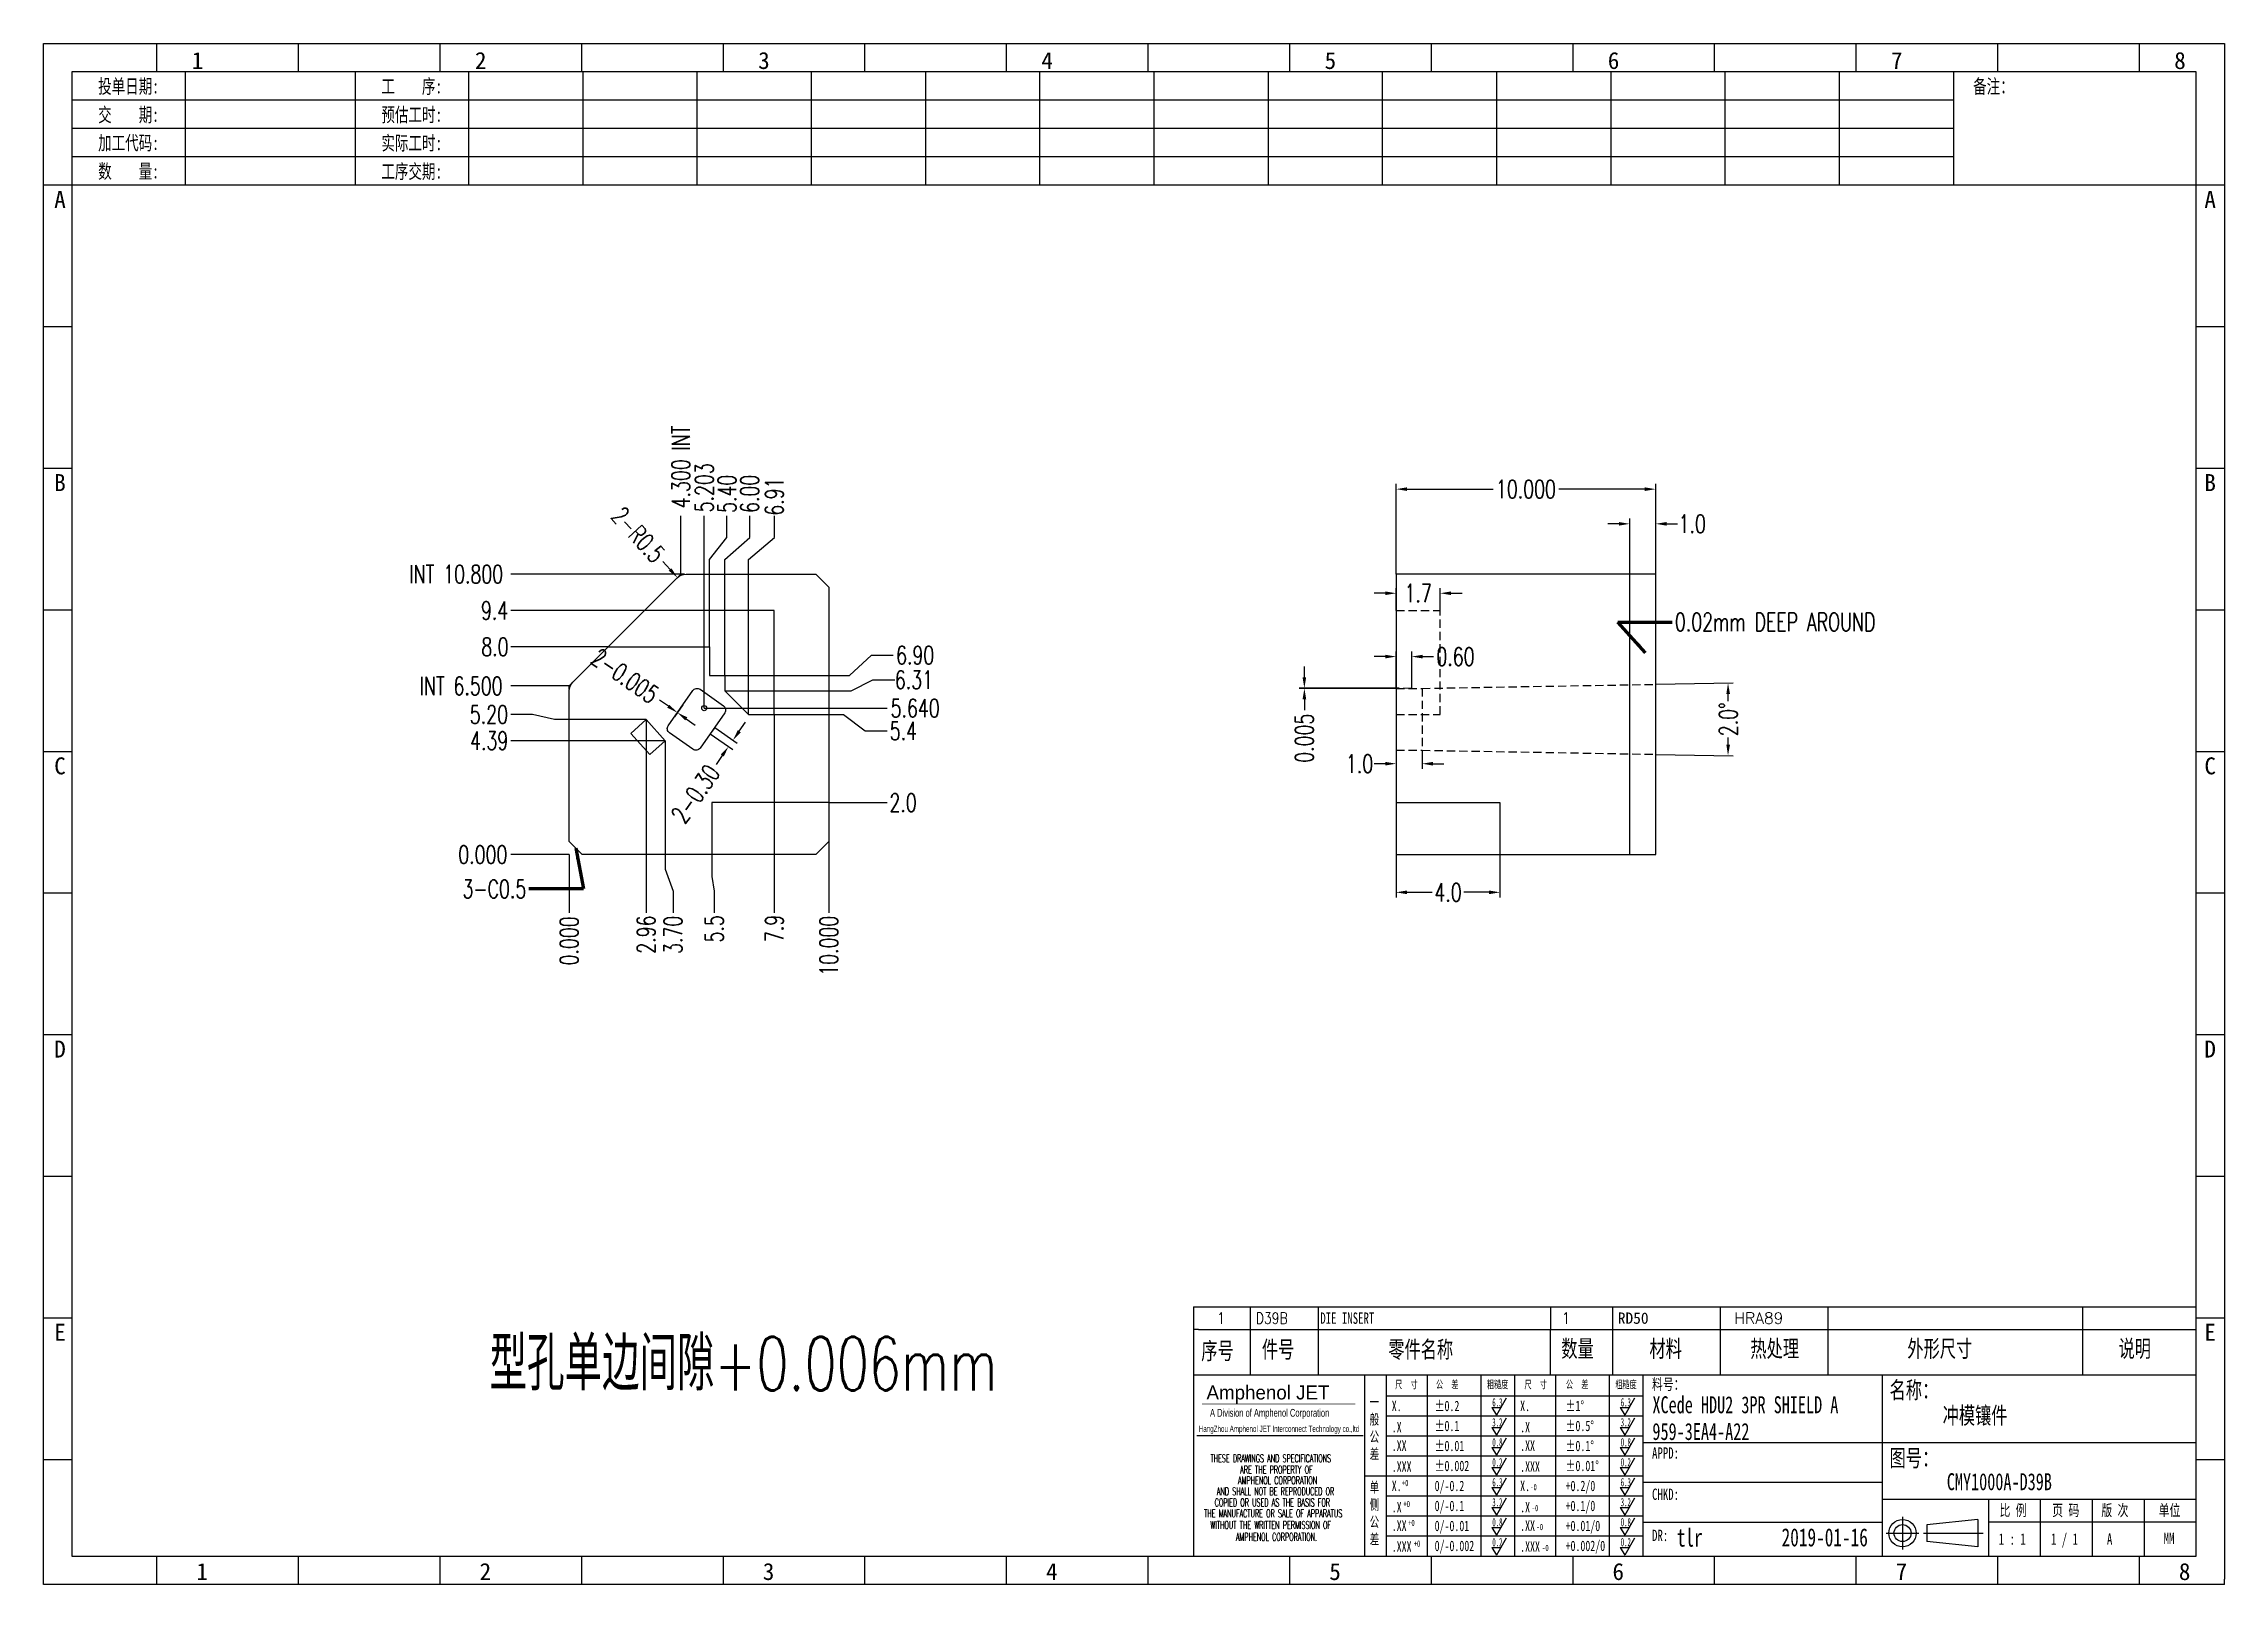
# Model space of a CAD drawing. Header units: millimetres. Extents: x -2852 to 5627, y -2271 to 1849.
# Drawn here: x -153.8 to -69.8, y -304.9 to -245.6 of the extents above; entities that cross this region are included whole.
import ezdxf
from ezdxf.enums import TextEntityAlignment as Align

# ---------------------------------------------------------------- set-up
doc = ezdxf.new("R2010")
doc.units = ezdxf.units.MM
doc.header["$PDSIZE"] = 3
doc.linetypes.add('DASHED2', pattern=[9.525, 6.35, -3.175])
for name, color, linetype in [('1', 7, 'Continuous'), ('11', 4, 'DASHED2'), ('41', 1, 'Continuous'), ('PUNCH', 1, 'Continuous')]:
    doc.layers.add(name, color=color, linetype=linetype)
doc.styles.add('CH', font='仿宋_GB2312_0.ttf')
doc.styles.add('jet01', font='simplex.shx', dxfattribs={"width": 0.7, "bigfont": 'hztxt.shx'})
doc.styles.add('jet02', font='simplex.shx', dxfattribs={"width": 0.7})
doc.styles.add('SIMPLEX', font='SIMPLEX')
doc.styles.get("Standard").update_dxf_attribs({"font": '仿宋_GB2312_0.ttf', "width": 0.7})
doc.styles.add('TEXTSTYLE_1', font='TRIUMB.TTF')
doc.styles.add('TEXTSTYLE_2', font='TRIUM.TTF')
doc.styles.add('tk', font='', dxfattribs={"width": 0.7})
doc.styles.add('tk 2', font='仿宋_GB2312_0.ttf', dxfattribs={"width": 0.65})
doc.styles.add('tk 4', font='simplex.shx', dxfattribs={"width": 0.65, "bigfont": 'bigfont.shx'})
doc.styles.get('tk').set_extended_font_data('NSimSun')
doc.dimstyles.new('jet02', dxfattribs={"dimtxt": 3.5, "dimasz": 2.1, "dimexe": 1, "dimexo": 0, "dimgap": 0.5, "dimtad": 0, "dimtoh": 1, "dimdec": 3, "dimzin": 9, "dimdsep": 46, "dimtxsty": 'jet02', "dimcen": 0, "dimclrt": 256, "dimazin": 2, "dimtfac": 1, "dimtdec": 3, "dimtofl": 0, "dimtmove": 0, "dimatfit": 1, "dimfxl": 0, "dimarcsym": 0})

msp = doc.modelspace()

# ---------------------------------------------------------------- texts
at = {"layer": '1', "ltscale": 0.05, "style": 'jet01', "width": 0.7}
msp.add_text('型孔单边间隙+0.006mm', height=2.064003, dxfattribs=at).set_placement((-136.5788, -297.4792))
at = {"layer": '41', "ltscale": 0.05, "char_height": 0.7, "style": 'jet02'}
for s, insert, attachment_point in [('0.02mm DEEP AROUND', (-90.9175, -267.8811), 4), ('3-C0.5', (-135.1618, -278.1631), 6)]:
    msp.add_mtext(s, dxfattribs=dict(at, insert=insert, attachment_point=attachment_point))

# ---------------------------------------------------------------- blocks, each defined once
blk = doc.blocks.new('A3-N')
at = {"layer": '1', "color": 1}
for p, q in [((0, 0), (0, 296.73)), ((0, 296.73), (420, 296.73)), ((21.82, 291.27), (21.82, 296.73)), ((49.09, 291.27), (49.09, 296.73)), ((76.36, 291.27), (76.36, 296.73)), ((103.64, 291.27), (103.64, 296.73)), ((103.64, 291.27), (103.64, 296.73)), ((103.64, 291.27), (103.64, 296.73)), ((130.91, 291.27), (130.91, 296.73)), ((158.18, 291.27), (158.18, 296.73)), ((185.45, 291.27), (185.45, 296.73)), ((212.73, 291.27), (212.73, 296.73)), ((240, 291.27), (240, 296.73)), ((267.27, 291.27), (267.27, 296.73)), ((294.55, 291.27), (294.55, 296.73)), ((321.82, 291.27), (321.82, 296.73)), ((349.09, 291.27), (349.09, 296.73)), ((376.36, 291.27), (376.36, 296.73)), ((403.64, 291.27), (403.64, 296.73)), ((420, 296.73), (420, 1)), ((5.45, 269.45), (0, 269.45)), ((420, 269.45), (414.55, 269.45)), ((5.45, 242.18), (0, 242.18)), ((420, 242.18), (414.55, 242.18)), ((5.45, 214.91), (0, 214.91)), ((420, 214.91), (414.55, 214.91)), ((5.45, 187.64), (0, 187.64)), ((420, 187.64), (414.55, 187.64)), ((5.45, 160.36), (0, 160.36)), ((420, 160.36), (414.55, 160.36)), ((5.45, 133.09), (0, 133.09)), ((420, 133.09), (414.55, 133.09)), ((5.45, 105.82), (0, 105.82)), ((420, 105.82), (414.55, 105.82)), ((5.45, 78.55), (0, 78.55)), ((420, 78.55), (414.55, 78.55)), ((5.45, 51.27), (0, 51.27)), ((420, 51.27), (414.55, 51.27)), ((222.45, 49.09), (221.45, 49.09)), ((221.45, 49.09), (221.45, 40.36)), ((222.45, 49.09), (414.55, 49.09)), ((232.36, 49.09), (232.36, 40.36)), ((245.45, 49.09), (245.45, 40.36)), ((290.18, 49.09), (290.18, 40.36)), ((302.18, 49.09), (302.18, 40.36)), ((322.91, 49.09), (322.91, 40.36)), ((343.64, 49.09), (343.64, 40.36)), ((392.73, 40.36), (392.73, 49.09)), ((258.55, 40.36), (258.55, 5.44)), ((266.45, 40.36), (266.45, 5.44)), ((276.78, 40.36), (276.78, 5.45)), ((291.18, 40.36), (291.18, 5.45)), ((301.51, 40.37), (301.51, 5.46)), ((308.01, 40.36), (308.01, 5.45)), ((354.09, 40.36), (354.09, 5.45)), ((308.01, 32.39), (258.55, 32.39)), ((308.01, 28.54), (258.55, 28.54)), ((414.55, 27.27), (308.01, 27.27)), ((5.45, 24), (0, 24)), ((308.01, 24.69), (258.55, 24.69)), ((420, 24), (414.55, 24)), ((308.01, 16.99), (258.55, 16.99)), ((354.09, 19.63), (308.01, 19.63)), ((308.01, 13.14), (258.55, 13.14)), ((414.55, 16.36), (354.09, 16.36)), ((374.55, 16.36), (374.55, 5.45)), ((384.55, 16.36), (384.55, 5.45)), ((394.55, 16.36), (394.55, 5.45)), ((404.55, 16.36), (404.55, 5.45)), ((308.01, 9.29), (258.55, 9.29)), ((308.01, 11.99), (354.09, 11.99)), ((372.51, 12.49), (362.69, 11.5)), ((362.69, 11.5), (362.69, 8.23)), ((372.51, 12.49), (372.51, 7.25)), ((414.55, 12), (374.55, 12)), ((21.82, 0), (21.82, 5.45)), ((49.09, 0), (49.09, 5.45)), ((76.36, 0), (76.36, 5.45)), ((103.64, 0), (103.64, 5.45)), ((130.91, 0), (130.91, 5.45)), ((158.18, 0), (158.18, 5.45)), ((185.45, 0), (185.45, 5.45)), ((212.73, 0), (212.73, 5.45)), ((240, 0), (240, 5.45)), ((267.27, 0), (267.27, 5.45)), ((294.55, 0), (294.55, 5.45)), ((321.82, 0), (321.82, 5.45)), ((349.09, 0), (349.09, 5.45)), ((372.51, 7.25), (362.69, 8.23)), ((376.36, 0), (376.36, 5.45)), ((403.64, 0), (403.64, 5.45)), ((1, 0), (0, 0)), ((420, 0), (1, 0)), ((420, 0), (420, 1))]:
    blk.add_line(p, q, dxfattribs=at)
at = {"layer": '1'}
for p, q in [((414.55, 278.18), (414.55, 284.73)), ((221.45, 40.36), (221.45, 5.45)), ((221.45, 40.36), (414.55, 40.36)), ((221.45, 40.36), (414.55, 40.36)), ((254.41, 40.36), (254.41, 5.45)), ((283.28, 40.36), (283.28, 5.45)), ((308.01, 36.24), (258.55, 36.24)), ((222.08, 28.67), (254.12, 28.67)), ((308.01, 20.84), (254.41, 20.84))]:
    blk.add_line(p, q, dxfattribs=at)
at = {"layer": '1', "color": 1, "ltscale": 0.05}
for p, q in [((278.93, 34.04), (279.79, 32.56)), ((278.93, 34.04), (280.65, 34.04)), ((281.68, 35.84), (279.79, 32.56)), ((303.66, 34.05), (304.52, 32.56)), ((303.66, 34.05), (305.38, 34.05)), ((306.41, 35.84), (304.52, 32.56)), ((278.93, 30.19), (279.79, 28.71)), ((278.93, 30.19), (280.65, 30.19)), ((281.68, 31.99), (279.79, 28.71)), ((303.66, 30.2), (305.38, 30.2)), ((303.66, 30.2), (304.52, 28.71)), ((306.41, 31.99), (304.52, 28.71)), ((278.93, 26.34), (279.79, 24.86)), ((278.93, 26.34), (280.65, 26.34)), ((281.68, 28.14), (279.79, 24.86)), ((303.66, 26.35), (304.52, 24.86)), ((303.66, 26.35), (305.38, 26.35)), ((306.41, 28.14), (304.52, 24.86)), ((278.93, 22.49), (280.65, 22.49)), ((278.93, 22.49), (279.79, 21.01)), ((281.68, 24.29), (279.79, 21.01)), ((303.66, 22.5), (305.38, 22.5)), ((303.66, 22.5), (304.52, 21.01)), ((306.41, 24.29), (304.52, 21.01)), ((278.93, 18.66), (279.79, 17.17)), ((278.93, 18.66), (280.65, 18.66)), ((281.68, 20.45), (279.79, 17.17)), ((303.66, 18.66), (304.52, 17.18)), ((303.66, 18.66), (305.38, 18.66)), ((306.41, 20.46), (304.52, 17.18)), ((278.93, 14.81), (280.65, 14.81)), ((278.93, 14.81), (279.79, 13.32)), ((281.68, 16.6), (279.79, 13.32)), ((281.68, 12.75), (279.79, 9.47)), ((303.66, 14.81), (305.38, 14.81)), ((303.66, 14.81), (304.52, 13.33)), ((306.41, 16.61), (304.52, 13.33)), ((306.41, 12.76), (304.52, 9.48)), ((278.93, 10.96), (279.79, 9.47)), ((278.93, 10.96), (280.65, 10.96)), ((281.68, 8.9), (279.79, 5.62)), ((303.66, 10.96), (304.52, 9.48)), ((303.66, 10.96), (305.38, 10.96)), ((306.41, 8.91), (304.52, 5.63)), ((278.93, 7.11), (279.79, 5.62)), ((278.93, 7.11), (280.65, 7.11)), ((303.66, 7.11), (305.38, 7.11)), ((303.66, 7.11), (304.52, 5.63))]:
    blk.add_line(p, q, dxfattribs=at)
at = {"layer": '1', "color": 1, "ltscale": 0.1}
for p, q in [((358.01, 13.02), (358.01, 6.71)), ((354.86, 9.87), (361.17, 9.87)), ((362.03, 9.87), (373.54, 9.87))]:
    blk.add_line(p, q, dxfattribs=at)
at = {"layer": '1'}
blk.add_lwpolyline([(221.45, 5.45), (414.55, 5.45), (414.55, 291.27), (5.45, 291.27), (5.45, 5.45), (414.55, 5.45)], dxfattribs=at)
at = {"layer": '1', "color": 7, "linetype": 'Continuous', "const_width": 0.123}
blk.add_lwpolyline([(223.11, 34.74), (252.6, 34.76)], dxfattribs=at)
at = {"layer": '1', "color": 1}
for radius in [2.62, 1.64]:
    blk.add_circle((358.01, 9.87), radius, dxfattribs=at)
at = {"layer": '41'}
for p, q in [((27.27, 291.27), (27.27, 269.45)), ((60, 291.27), (60, 269.45)), ((81.82, 291.27), (81.82, 269.45)), ((103.82, 291.27), (103.82, 269.45)), ((125.82, 291.27), (125.82, 269.45)), ((147.82, 291.27), (147.82, 269.45)), ((169.82, 291.27), (169.82, 269.45)), ((191.82, 291.27), (191.82, 269.45)), ((213.82, 291.27), (213.82, 269.45)), ((235.82, 291.27), (235.82, 269.45)), ((257.82, 291.27), (257.82, 269.45)), ((279.82, 291.27), (279.82, 269.45)), ((301.82, 291.27), (301.82, 269.45)), ((323.82, 291.27), (323.82, 269.45)), ((345.82, 291.27), (345.82, 269.45)), ((367.82, 291.27), (367.82, 269.45)), ((367.82, 285.82), (5.45, 285.82)), ((367.82, 280.36), (5.45, 280.36)), ((367.82, 274.91), (5.45, 274.91)), ((414.55, 269.45), (5.45, 269.45))]:
    blk.add_line(p, q, dxfattribs=at)
at = {"layer": '1', "color": 1}
for s, p in [('1', (29.64, 295.11)), ('2', (84.18, 295.11)), ('3', (138.73, 295.11)), ('4', (193.27, 295.11)), ('5', (247.82, 295.11)), ('6', (302.36, 295.11)), ('7', (356.91, 295.11)), ('8', (411.45, 295.11)), ('1', (30.53, 4.11)), ('2', (85.08, 4.11)), ('3', (139.62, 4.11)), ('4', (194.17, 4.11)), ('5', (248.72, 4.11)), ('6', (303.26, 4.11)), ('7', (357.81, 4.11)), ('8', (412.35, 4.11))]:
    blk.add_text(s, height=3.27, dxfattribs=at).set_placement(p, align=Align.TOP_CENTER)
at = {"layer": '1', "style": 'tk', "width": 0.7}
for s, p in [('投单日期:', (16.36, 288.55)), ('工    序:', (70.91, 288.55)), ('备注：', (375.51, 288.55)), ('交    期:', (16.36, 283.09)), ('预估工时:', (70.91, 283.09)), ('加工代码:', (16.36, 277.64)), ('实际工时:', (70.91, 277.64)), ('数    量:', (16.36, 272.18)), ('工序交期:', (70.91, 272.18))]:
    blk.add_text(s, height=2.727, dxfattribs=at).set_placement(p, align=Align.MIDDLE)
at = {"layer": '1', "color": 1}
for s, p in [('A', (2.04, 268.36)), ('B', (2.04, 213.82)), ('C', (2.04, 159.27)), ('D', (2.04, 104.73)), ('E', (2.04, 50.18))]:
    blk.add_text(s, height=3.27, dxfattribs=at).set_placement(p, align=Align.TOP_LEFT)
for s, p in [('A', (418.37, 268.36)), ('B', (418.37, 213.82)), ('C', (418.37, 159.27)), ('D', (418.37, 104.73)), ('E', (418.37, 50.18))]:
    blk.add_text(s, height=3.27, dxfattribs=at).set_placement(p, align=Align.TOP_RIGHT)
at = {"layer": '1', "color": 1, "style": 'tk 2', "width": 0.7}
for s, height, p in [('序号', 3.273, (222.96, 43.34)), ('件号', 3.273, (234.62, 43.61)), ('零件名称', 3.273, (258.97, 43.61)), ('数量', 3.273, (292.3, 43.78)), ('材料', 3.273, (309.27, 43.78)), ('热处理', 3.273, (328.71, 43.78)), ('外形尺寸', 3.273, (358.94, 43.78)), ('说明', 3.273, (399.61, 43.78)), ('料号：', 2.182, (309.77, 37.46)), ('名称：', 3.273, (355.52, 35.79)), ('图号：', 3.273, (355.52, 22.7)), ('比 例', 2.182, (376.69, 13.18)), ('页 码', 2.182, (386.85, 13.18)), ('版 次', 2.182, (396.31, 13.18)), ('单位', 2.182, (407.35, 13.18))]:
    blk.add_text(s, height=height, dxfattribs=at).set_placement(p)
at = {"layer": '1', "color": 7, "linetype": 'Continuous', "style": 'TEXTSTYLE_1'}
blk.add_text('Amphenol JET', height=2.7, dxfattribs=at).set_placement((223.96, 35.61))
at = {"layer": '1', "color": 7, "linetype": 'Continuous'}
for s, height, style, width, p in [('A Division of Amphenol Corporation', 1.5, 'TEXTSTYLE_2', 0.7, (224.64, 32.29)), ('HangZhou Amphenol JET Interconnect Technology co.,ltd ', 1.2, 'TEXTSTYLE_2', 0.6, (222.47, 29.36)), ('THESE DRAWINGS AND SPECIFICATIONS', 1.5, 'tk 4', 0.6, (224.73, 23.52)), ('ARE THE PROPERTY OF', 1.5, 'tk 4', 0.6, (230.45, 21.35)), ('AND SHALL NOT BE REPRODUCED OR', 1.5, 'tk 4', 0.6, (225.95, 17.17)), ('AMPHENOL CORPORATION', 1.5, 'tk 4', 0.6, (230.04, 19.27)), ('THE MANUFACTURE OR SALE OF APPARATUS', 1.5, 'tk 4', 0.6, (223.5, 12.92)), ('COPIED OR USED AS THE BASIS FOR', 1.5, 'tk 4', 0.6, (225.54, 15.02)), ('WITHOUT THE WRITTEN PERMISSION OF', 1.5, 'tk 4', 0.6, (224.73, 10.67)), ('AMPHENOL CORPORATION.', 1.5, 'tk 4', 0.6, (229.63, 8.4))]:
    blk.add_text(s, height=height, dxfattribs=dict(at, style=style, width=width)).set_placement(p)
at = {"layer": '1', "color": 1, "style": 'tk 2', "width": 0.7}
for s, p in [('X.', (259.64, 34.37)), ('%%P0.2', (267.9, 34.37)), ('X.', (284.37, 34.37)), ('%%P1%%D', (293.12, 34.37)), ('.X', (259.64, 30.28)), ('%%P0.1', (267.9, 30.52)), ('.X', (284.37, 30.28)), ('%%P0.5%%D', (293.12, 30.52)), ('.XX', (259.64, 26.71)), ('%%P0.01', (267.9, 26.67)), ('.XX', (284.37, 26.71)), ('%%P0.1%%D', (293.12, 26.67)), ('.XXX', (259.64, 22.68)), ('%%P0.002', (267.9, 22.82)), ('.XXX', (284.37, 22.68)), ('%%P0.01%%D', (293.12, 22.82)), ('X.', (259.64, 18.97)), ('0/-0.2', (267.9, 18.97)), ('X.', (284.37, 18.97)), ('+0.2/0', (293.12, 18.97)), ('.X', (259.64, 14.88)), ('0/-0.1', (267.9, 15.12)), ('.X', (284.37, 14.88)), ('+0.1/0', (293.12, 15.12)), ('.XX', (259.64, 11.31)), ('0/-0.01', (267.9, 11.27)), ('0/-0.002', (267.9, 7.42)), ('.XX', (284.37, 11.31)), ('+0.01/0', (293.12, 11.27)), ('+0.002/0', (293.12, 7.42)), ('.XXX', (259.64, 7.28)), ('.XXX', (284.37, 7.28))]:
    blk.add_text(s, height=2, dxfattribs=at).set_placement(p, align=Align.MIDDLE_LEFT)
at = {"layer": '1', "color": 1, "ltscale": 0.05, "style": 'tk 2', "width": 0.5}
for s, p in [('6.3', (279.01, 34.26)), ('6.3', (303.74, 34.27)), ('3.2', (279.01, 30.41)), ('3.2', (303.74, 30.42)), ('0.8', (279.01, 26.56)), ('0.8', (303.74, 26.57)), ('0.2', (279.01, 22.71)), ('0.2', (303.74, 22.72)), ('6.3', (279.01, 18.87)), ('6.3', (303.74, 18.88)), ('3.2', (279.01, 15.02)), ('0.8', (279.01, 11.17)), ('3.2', (303.74, 15.03)), ('0.8', (303.74, 11.18)), ('0.2', (279.01, 7.32)), ('0.2', (303.74, 7.33))]:
    blk.add_text(s, height=1.6, dxfattribs=at).set_placement(p)
at = {"layer": '1', "style": 'tk 2', "width": 0.7}
for s, p in [('APPD:', (309.77, 24.21)), ('CHKD:', (309.77, 16.27)), ('DR:', (309.77, 8.35))]:
    blk.add_text(s, height=2.182, dxfattribs=at).set_placement(p)
at = {"layer": '1', "color": 7, "style": 'tk 2', "width": 0.7}
blk.add_text('MM', height=2.182, dxfattribs=at).set_placement((408.31, 7.75))
at = {"layer": '1', "color": 1, "ltscale": 0.05, "char_height": 1.5, "width": 6.3627, "attachment_point": 1, "style": 'tk 2'}
for s, insert in [('尺  寸', (260.31, 39.25)), ('公  差', (268.17, 39.25)), ('粗糙度', (277.98, 39.25)), ('尺  寸', (285.2, 39.25)), ('公  差', (293.18, 39.25)), ('粗糙度', (302.71, 39.26))]:
    blk.add_mtext(s, dxfattribs=dict(at, insert=insert))
at = {"layer": '1', "ltscale": 0.05, "char_height": 2, "width": 2.5195, "attachment_point": 1, "style": 'tk 2'}
for s, insert in [('一般公差', (255.39, 36.11)), ('单侧公差', (255.39, 19.71))]:
    blk.add_mtext(s, dxfattribs=dict(at, insert=insert))
at = {"layer": '1', "color": 1, "ltscale": 0.05, "char_height": 1.2, "width": 5.1396, "attachment_point": 1, "line_spacing_factor": 0.8, "style": 'tk 2'}
for s, insert in [('+0', (261.58, 20.13)), ('-0', (286.31, 19.33)), ('+0', (261.88, 16.09)), ('-0', (286.61, 15.29)), ('+0', (262.79, 12.45)), ('+0', (263.87, 8.44)), ('-0', (287.51, 11.65)), ('-0', (288.59, 7.64))]:
    blk.add_mtext(s, dxfattribs=dict(at, insert=insert))
at = {"layer": '1', "style": 'tk 2', "width": 0.7}
for tag, p in [('PATR-NO1', (309.84, 32.96)), ('TITLE', (365.74, 30.9)), ('PATR-NO2', (309.84, 27.81)), ('DWG-NO:', (366.54, 18.14))]:
    blk.add_attdef(tag, p, '', height=3.27, dxfattribs=at)
at = {"layer": '1', "color": 1, "style": 'tk 2', "width": 0.7}
for tag, p in [('DRAW', (314.55, 7.27)), ('DATE', (334.72, 7.32))]:
    blk.add_attdef(tag, p, '', height=3.49, dxfattribs=at)
at = {"layer": '1', "style": 'tk 2', "width": 0.7}
for tag, p in [('SCALE', (376.55, 8.73)), ('SHEET', (386.6, 8.72)), ('REV', (397.38, 8.73))]:
    blk.add_attdef(tag, text='', height=2.18, dxfattribs=at).set_placement(p, align=Align.MIDDLE_LEFT)
blk = doc.blocks.new('FB3')
at = {"layer": '1', "color": 1}
for p, q in [((0, 4.36), (193.09, 4.36)), ((0, 4.36), (0, 0)), ((10.91, 4.36), (10.91, 0)), ((24, 4.36), (24, 0)), ((68.73, 4.36), (68.73, 0)), ((80.73, 4.36), (80.73, 0)), ((101.45, 4.36), (101.45, 0)), ((122.18, 4.36), (122.18, 0)), ((171.27, 0), (171.27, 4.36))]:
    blk.add_line(p, q, dxfattribs=at)
at = {"layer": '1'}
for tag, style, p in [('ITEM', 'SIMPLEX', (4.36, 2.18)), ('PARTNO', 'SIMPLEX', (12, 2.18)), ('QTY', 'SIMPLEX', (74.18, 2.18)), ('MATL', 'CH', (81.72, 2.18)), ('FINISH', 'SIMPLEX', (104.17, 2.18)), ('SPEC', 'SIMPLEX', (130.91, 2.18)), ('REMARK', 'SIMPLEX', (174.06, 2.18))]:
    blk.add_attdef(tag, text='', height=2.18, dxfattribs=dict(at, style=style)).set_placement(p, align=Align.MIDDLE_LEFT)
at = {"layer": '1', "style": 'tk', "width": 0.7}
blk.add_attdef('DIE', text='', height=2.18, dxfattribs=at).set_placement((24.43, 2.18), align=Align.MIDDLE_LEFT)
blk = doc.blocks.new('*D3630')
at = {"layer": '41', "ltscale": 0.05}
blk.add_line((781.699, -2729.269), (779.452, -2729.269), dxfattribs=at)
at = {"layer": 'Defpoints', "color": 0, "ltscale": 0.05}
for p in [(779.452, -2729.269), (781.699, -2729.269), (781.699, -2729.269)]:
    blk.add_point(p, dxfattribs=at)
at = {"layer": '41', "ltscale": 0.05, "insert": (778.372, -2729.269), "char_height": 0.7, "attachment_point": 5, "style": 'jet02'}
blk.add_mtext('0.000', dxfattribs=at)
blk = doc.blocks.new('*D3631')
at = {"layer": '41', "ltscale": 0.05}
blk.add_line((785.4, -2724.883), (779.452, -2724.883), dxfattribs=at)
at = {"layer": 'Defpoints', "color": 0, "ltscale": 0.05}
for p in [(779.452, -2724.883), (785.4, -2724.883), (781.699, -2729.269)]:
    blk.add_point(p, dxfattribs=at)
at = {"layer": '41', "ltscale": 0.05, "insert": (778.617, -2724.883), "char_height": 0.7, "attachment_point": 5, "style": 'jet02'}
blk.add_mtext('4.39', dxfattribs=at)
blk = doc.blocks.new('*D3632')
at = {"layer": '41', "ltscale": 0.05}
for p, q in [((780.292, -2723.873), (779.452, -2723.873)), ((781.132, -2724.066), (780.292, -2723.873)), ((784.664, -2724.066), (781.132, -2724.066))]:
    blk.add_line(p, q, dxfattribs=at)
at = {"layer": 'Defpoints', "color": 0, "ltscale": 0.05}
for p in [(779.452, -2723.873), (784.664, -2724.066), (781.699, -2729.269)]:
    blk.add_point(p, dxfattribs=at)
at = {"layer": '41', "ltscale": 0.05, "insert": (778.606, -2723.873), "char_height": 0.7, "attachment_point": 5, "style": 'jet02'}
blk.add_mtext('5.20', dxfattribs=at)
blk = doc.blocks.new('*D3633')
at = {"layer": '41', "ltscale": 0.05}
for p, q in [((780.292, -2722.775), (779.452, -2722.775)), ((780.859, -2722.769), (780.292, -2722.775)), ((781.699, -2722.769), (780.859, -2722.769))]:
    blk.add_line(p, q, dxfattribs=at)
at = {"layer": 'Defpoints', "color": 0, "ltscale": 0.05}
for p in [(779.452, -2722.775), (781.699, -2722.769), (781.699, -2729.269)]:
    blk.add_point(p, dxfattribs=at)
at = {"layer": '41', "ltscale": 0.05, "insert": (777.369, -2722.775), "char_height": 0.7, "attachment_point": 5, "style": 'jet02'}
blk.add_mtext('{\\C1; INT }6.500', dxfattribs=at)
blk = doc.blocks.new('*D3634')
at = {"layer": '41', "ltscale": 0.05}
blk.add_line((783.199, -2721.269), (779.452, -2721.269), dxfattribs=at)
at = {"layer": 'Defpoints', "color": 0, "ltscale": 0.05}
for p in [(779.452, -2721.269), (783.199, -2721.269), (781.699, -2729.269)]:
    blk.add_point(p, dxfattribs=at)
at = {"layer": '41', "ltscale": 0.05, "insert": (778.839, -2721.269), "char_height": 0.7, "attachment_point": 5, "style": 'jet02'}
blk.add_mtext('8.0', dxfattribs=at)
blk = doc.blocks.new('*D3635')
at = {"layer": '41', "ltscale": 0.05}
blk.add_line((784.599, -2719.869), (779.452, -2719.869), dxfattribs=at)
at = {"layer": 'Defpoints', "color": 0, "ltscale": 0.05}
for p in [(779.452, -2719.869), (784.599, -2719.869), (781.699, -2729.269)]:
    blk.add_point(p, dxfattribs=at)
at = {"layer": '41', "ltscale": 0.05, "insert": (778.827, -2719.869), "char_height": 0.7, "attachment_point": 5, "style": 'jet02'}
blk.add_mtext('9.4', dxfattribs=at)
blk = doc.blocks.new('*D3636')
at = {"layer": '41', "ltscale": 0.05}
blk.add_line((785.999, -2718.469), (779.452, -2718.469), dxfattribs=at)
at = {"layer": 'Defpoints', "color": 0, "ltscale": 0.05}
for p in [(779.452, -2718.469), (785.999, -2718.469), (781.699, -2729.269)]:
    blk.add_point(p, dxfattribs=at)
at = {"layer": '41', "ltscale": 0.05, "insert": (777.182, -2718.469), "char_height": 0.7, "attachment_point": 5, "style": 'jet02'}
blk.add_mtext('{\\C1; INT }10.800', dxfattribs=at)
blk = doc.blocks.new('*D3637')
at = {"layer": '41', "ltscale": 0.05}
blk.add_line((791.699, -2727.269), (793.945, -2727.269), dxfattribs=at)
at = {"layer": 'Defpoints', "color": 0, "ltscale": 0.05}
for p in [(791.699, -2727.269), (793.945, -2727.269), (781.699, -2729.269)]:
    blk.add_point(p, dxfattribs=at)
at = {"layer": '41', "ltscale": 0.05, "insert": (794.558, -2727.269), "char_height": 0.7, "attachment_point": 5, "style": 'jet02'}
blk.add_mtext('2.0', dxfattribs=at)
blk = doc.blocks.new('*D3638')
at = {"layer": '41', "ltscale": 0.05}
for p, q in [((789.599, -2723.869), (792.265, -2723.869)), ((792.265, -2723.869), (793.105, -2724.504)), ((793.105, -2724.504), (793.945, -2724.504))]:
    blk.add_line(p, q, dxfattribs=at)
at = {"layer": 'Defpoints', "color": 0, "ltscale": 0.05}
for p in [(789.599, -2723.869), (793.945, -2724.504), (781.699, -2729.269)]:
    blk.add_point(p, dxfattribs=at)
at = {"layer": '41', "ltscale": 0.05, "insert": (794.57, -2724.504), "char_height": 0.7, "attachment_point": 5, "style": 'jet02'}
blk.add_mtext('5.4', dxfattribs=at)
blk = doc.blocks.new('*D3639')
at = {"layer": '41', "ltscale": 0.05}
blk.add_line((786.902, -2723.629), (793.945, -2723.629), dxfattribs=at)
at = {"layer": 'Defpoints', "color": 0, "ltscale": 0.05}
for p in [(786.902, -2723.629), (793.945, -2723.629), (781.699, -2729.269)]:
    blk.add_point(p, dxfattribs=at)
at = {"layer": '41', "ltscale": 0.05, "insert": (795.025, -2723.629), "char_height": 0.7, "attachment_point": 5, "style": 'jet02'}
blk.add_mtext('5.640', dxfattribs=at)
blk = doc.blocks.new('*D3640')
at = {"layer": '41', "ltscale": 0.05}
for p, q in [((792.498, -2722.369), (793.338, -2721.588)), ((793.338, -2721.588), (794.178, -2721.588)), ((787.699, -2722.369), (792.498, -2722.369))]:
    blk.add_line(p, q, dxfattribs=at)
at = {"layer": 'Defpoints', "color": 0, "ltscale": 0.05}
for p in [(794.178, -2721.588), (787.699, -2722.369), (781.699, -2729.269)]:
    blk.add_point(p, dxfattribs=at)
at = {"layer": '41', "ltscale": 0.05, "insert": (795.025, -2721.588), "char_height": 0.7, "attachment_point": 5, "style": 'jet02'}
blk.add_mtext('6.90', dxfattribs=at)
blk = doc.blocks.new('*D3641')
at = {"layer": '41', "ltscale": 0.05}
blk.add_line((781.699, -2729.269), (781.699, -2731.515), dxfattribs=at)
at = {"layer": 'Defpoints', "color": 0, "ltscale": 0.05}
for p in [(781.699, -2729.269), (781.699, -2729.269), (781.699, -2731.515)]:
    blk.add_point(p, dxfattribs=at)
at = {"layer": '41', "ltscale": 0.05, "insert": (781.699, -2732.595), "char_height": 0.7, "attachment_point": 5, "rotation": 90, "style": 'jet02'}
blk.add_mtext('0.000', dxfattribs=at)
blk = doc.blocks.new('*D3642')
at = {"layer": '41', "ltscale": 0.05}
blk.add_line((784.664, -2724.066), (784.664, -2731.515), dxfattribs=at)
at = {"layer": 'Defpoints', "color": 0, "ltscale": 0.05}
for p in [(784.664, -2724.066), (781.699, -2729.269), (784.664, -2731.515)]:
    blk.add_point(p, dxfattribs=at)
at = {"layer": '41', "ltscale": 0.05, "insert": (784.664, -2732.35), "char_height": 0.7, "attachment_point": 5, "rotation": 90, "style": 'jet02'}
blk.add_mtext('2.96', dxfattribs=at)
blk = doc.blocks.new('*D3643')
at = {"layer": '41', "ltscale": 0.05}
for p, q in [((785.4, -2724.883), (785.4, -2729.835)), ((785.4, -2729.835), (785.698, -2730.675)), ((785.698, -2730.675), (785.698, -2731.515))]:
    blk.add_line(p, q, dxfattribs=at)
at = {"layer": 'Defpoints', "color": 0, "ltscale": 0.05}
for p in [(785.4, -2724.883), (781.699, -2729.269), (785.698, -2731.515)]:
    blk.add_point(p, dxfattribs=at)
at = {"layer": '41', "ltscale": 0.05, "insert": (785.698, -2732.362), "char_height": 0.7, "attachment_point": 5, "rotation": 90, "style": 'jet02'}
blk.add_mtext('3.70', dxfattribs=at)
blk = doc.blocks.new('*D3644')
at = {"layer": '41', "ltscale": 0.05}
for p, q in [((787.199, -2729.269), (787.199, -2730.109)), ((787.199, -2730.109), (787.289, -2730.675)), ((787.289, -2730.675), (787.289, -2731.515))]:
    blk.add_line(p, q, dxfattribs=at)
at = {"layer": 'Defpoints', "color": 0, "ltscale": 0.05}
for p in [(781.699, -2729.269), (787.199, -2729.269), (787.289, -2731.515)]:
    blk.add_point(p, dxfattribs=at)
at = {"layer": '41', "ltscale": 0.05, "insert": (787.289, -2732.128), "char_height": 0.7, "attachment_point": 5, "rotation": 90, "style": 'jet02'}
blk.add_mtext('5.5', dxfattribs=at)
blk = doc.blocks.new('*D3645')
at = {"layer": '41', "ltscale": 0.05}
blk.add_line((789.599, -2723.869), (789.599, -2731.515), dxfattribs=at)
at = {"layer": 'Defpoints', "color": 0, "ltscale": 0.05}
for p in [(789.599, -2723.869), (781.699, -2729.269), (789.599, -2731.515)]:
    blk.add_point(p, dxfattribs=at)
at = {"layer": '41', "ltscale": 0.05, "insert": (789.599, -2732.117), "char_height": 0.7, "attachment_point": 5, "rotation": 90, "style": 'jet02'}
blk.add_mtext('7.9', dxfattribs=at)
blk = doc.blocks.new('*D3646')
at = {"layer": '41', "ltscale": 0.05}
blk.add_line((791.699, -2728.769), (791.699, -2731.515), dxfattribs=at)
at = {"layer": 'Defpoints', "color": 0, "ltscale": 0.05}
for p in [(791.699, -2728.769), (781.699, -2729.269), (791.699, -2731.515)]:
    blk.add_point(p, dxfattribs=at)
at = {"layer": '41', "ltscale": 0.05, "insert": (791.699, -2732.782), "char_height": 0.7, "attachment_point": 5, "rotation": 90, "style": 'jet02'}
blk.add_mtext('10.000', dxfattribs=at)
blk = doc.blocks.new('*D3647')
at = {"layer": '41', "ltscale": 0.05}
blk.add_line((785.999, -2718.469), (785.999, -2716.222), dxfattribs=at)
at = {"layer": 'Defpoints', "color": 0, "ltscale": 0.05}
for p in [(785.999, -2716.222), (785.999, -2718.469), (781.699, -2729.269)]:
    blk.add_point(p, dxfattribs=at)
at = {"layer": '41', "ltscale": 0.05, "insert": (785.999, -2714.337), "char_height": 0.7, "attachment_point": 5, "rotation": 90, "style": 'jet02'}
blk.add_mtext('4.300{\\C1; INT }', dxfattribs=at)
blk = doc.blocks.new('*D3648')
at = {"layer": '41', "ltscale": 0.05}
blk.add_line((786.902, -2723.629), (786.902, -2716.222), dxfattribs=at)
at = {"layer": 'Defpoints', "color": 0, "ltscale": 0.05}
for p in [(786.902, -2716.222), (786.902, -2723.629), (781.699, -2729.269)]:
    blk.add_point(p, dxfattribs=at)
at = {"layer": '41', "ltscale": 0.05, "insert": (786.902, -2715.142), "char_height": 0.7, "attachment_point": 5, "rotation": 90, "style": 'jet02'}
blk.add_mtext('5.203', dxfattribs=at)
blk = doc.blocks.new('*D3649')
at = {"layer": '41', "ltscale": 0.05}
for p, q in [((787.777, -2717.062), (787.777, -2716.222)), ((787.099, -2717.902), (787.777, -2717.062)), ((787.099, -2721.269), (787.099, -2717.902))]:
    blk.add_line(p, q, dxfattribs=at)
at = {"layer": 'Defpoints', "color": 0, "ltscale": 0.05}
for p in [(787.777, -2716.222), (787.099, -2721.269), (781.699, -2729.269)]:
    blk.add_point(p, dxfattribs=at)
at = {"layer": '41', "ltscale": 0.05, "insert": (787.777, -2715.376), "char_height": 0.7, "attachment_point": 5, "rotation": 90, "style": 'jet02'}
blk.add_mtext('5.40', dxfattribs=at)
blk = doc.blocks.new('*D3650')
at = {"layer": '41', "ltscale": 0.05}
for p, q in [((788.652, -2717.062), (788.652, -2716.222)), ((787.699, -2717.902), (788.652, -2717.062)), ((787.699, -2722.369), (787.699, -2717.902))]:
    blk.add_line(p, q, dxfattribs=at)
at = {"layer": 'Defpoints', "color": 0, "ltscale": 0.05}
for p in [(788.652, -2716.222), (787.699, -2722.369), (781.699, -2729.269)]:
    blk.add_point(p, dxfattribs=at)
at = {"layer": '41', "ltscale": 0.05, "insert": (788.652, -2715.376), "char_height": 0.7, "attachment_point": 5, "rotation": 90, "style": 'jet02'}
blk.add_mtext('6.00', dxfattribs=at)
blk = doc.blocks.new('*D3651')
at = {"layer": '41', "ltscale": 0.05}
blk.add_line((785.302, -2717.98), (785.585, -2718.29), dxfattribs=at)
blk.add_solid([(785.637, -2718.242), (785.533, -2718.337), (785.868, -2718.6)], dxfattribs=at)
at = {"layer": 'Defpoints', "color": 0, "ltscale": 0.05}
for p in [(785.868, -2718.6), (786.206, -2718.969)]:
    blk.add_point(p, dxfattribs=at)
at = {"layer": '41', "ltscale": 0.05, "insert": (784.36, -2716.95), "char_height": 0.7, "attachment_point": 5, "rotation": 312.43273, "style": 'jet02'}
blk.add_mtext('2-R0.5', dxfattribs=at)
blk = doc.blocks.new('*D3652')
at = {"layer": '41', "ltscale": 0.05}
for p, q in [((787.699, -2722.959), (792.557, -2722.959)), ((792.557, -2722.959), (793.397, -2722.537)), ((793.397, -2722.537), (794.237, -2722.537))]:
    blk.add_line(p, q, dxfattribs=at)
at = {"layer": 'Defpoints', "color": 0, "ltscale": 0.05}
for p in [(787.699, -2722.959), (794.237, -2722.537), (781.699, -2729.269)]:
    blk.add_point(p, dxfattribs=at)
at = {"layer": '41', "ltscale": 0.05, "insert": (794.978, -2722.537), "char_height": 0.7, "attachment_point": 5, "style": 'jet02'}
blk.add_mtext('6.31', dxfattribs=at)
blk = doc.blocks.new('*D3653')
at = {"layer": '41', "ltscale": 0.05}
for p, q in [((789.602, -2717.062), (789.602, -2716.222)), ((788.608, -2717.902), (789.602, -2717.062)), ((788.608, -2723.869), (788.608, -2717.902))]:
    blk.add_line(p, q, dxfattribs=at)
at = {"layer": 'Defpoints', "color": 0, "ltscale": 0.05}
for p in [(789.602, -2716.222), (788.608, -2723.869), (781.699, -2729.269)]:
    blk.add_point(p, dxfattribs=at)
at = {"layer": '41', "ltscale": 0.05, "insert": (789.602, -2715.481), "char_height": 0.7, "attachment_point": 5, "rotation": 90, "style": 'jet02'}
blk.add_mtext('6.91', dxfattribs=at)
blk = doc.blocks.new('*D3654')
at = {"layer": '41', "ltscale": 0.05}
for p, q in [((787.133, -2724.615), (788, -2725.222)), ((787.305, -2724.369), (788.172, -2724.977)), ((788.249, -2724.518), (788.49, -2724.174)), ((787.596, -2725.452), (787.355, -2725.796))]:
    blk.add_line(p, q, dxfattribs=at)
for points in [[(788.192, -2724.478), (788.307, -2724.558), (788.009, -2724.862)], [(787.538, -2725.411), (787.653, -2725.492), (787.836, -2725.108)]]:
    blk.add_solid(points, dxfattribs=at)
at = {"layer": 'Defpoints', "color": 0, "ltscale": 0.05}
for p in [(787.133, -2724.615), (787.305, -2724.369), (788.009, -2724.862)]:
    blk.add_point(p, dxfattribs=at)
at = {"layer": '41', "ltscale": 0.05, "insert": (786.561, -2726.929), "char_height": 0.7, "attachment_point": 5, "rotation": 55, "style": 'jet02'}
blk.add_mtext('2-0.30', dxfattribs=at)
blk = doc.blocks.new('*D3655')
at = {"layer": '41', "ltscale": 0.05}
for p, q in [((785.518, -2723.557), (785.174, -2723.316)), ((786.068, -2723.503), (785.748, -2723.962)), ((786.073, -2723.506), (785.752, -2723.964)), ((786.21, -2724.041), (786.554, -2724.282))]:
    blk.add_line(p, q, dxfattribs=at)
for points in [[(785.558, -2723.499), (785.478, -2723.614), (785.862, -2723.798)], [(786.251, -2723.984), (786.17, -2724.099), (785.866, -2723.801)]]:
    blk.add_solid(points, dxfattribs=at)
at = {"layer": 'Defpoints', "color": 0, "ltscale": 0.05}
for p in [(785.862, -2723.798), (786.068, -2723.503), (786.073, -2723.506)]:
    blk.add_point(p, dxfattribs=at)
at = {"layer": '41', "ltscale": 0.05, "insert": (783.85, -2722.389), "char_height": 0.7, "attachment_point": 5, "rotation": 325, "style": 'jet02'}
blk.add_mtext('2-0.005', dxfattribs=at)
blk = doc.blocks.new('*D3656')
at = {"layer": '41', "ltscale": 0.05}
for p, q in [((813.55, -2718.469), (813.55, -2714.994)), ((813.97, -2715.194), (817.284, -2715.194)), ((823.13, -2715.194), (819.817, -2715.194)), ((823.55, -2718.469), (823.55, -2714.994))]:
    blk.add_line(p, q, dxfattribs=at)
for points in [[(813.97, -2715.124), (813.97, -2715.264), (813.55, -2715.194)], [(823.13, -2715.124), (823.13, -2715.264), (823.55, -2715.194)]]:
    blk.add_solid(points, dxfattribs=at)
at = {"layer": 'Defpoints', "color": 0, "ltscale": 0.05}
for p in [(823.55, -2715.194), (813.55, -2718.469), (823.55, -2718.469)]:
    blk.add_point(p, dxfattribs=at)
at = {"layer": '41', "ltscale": 0.05, "insert": (818.55, -2715.194), "char_height": 0.7, "attachment_point": 5, "style": 'jet02'}
blk.add_mtext('10.000', dxfattribs=at)
blk = doc.blocks.new('*D3657')
at = {"layer": '41', "ltscale": 0.05}
for p, q in [((822.13, -2716.53), (821.71, -2716.53)), ((822.55, -2718.469), (822.55, -2716.33)), ((823.55, -2718.469), (823.55, -2716.33)), ((823.97, -2716.53), (824.39, -2716.53))]:
    blk.add_line(p, q, dxfattribs=at)
for points in [[(822.13, -2716.46), (822.13, -2716.6), (822.55, -2716.53)], [(823.97, -2716.46), (823.97, -2716.6), (823.55, -2716.53)]]:
    blk.add_solid(points, dxfattribs=at)
at = {"layer": 'Defpoints', "color": 0, "ltscale": 0.05}
for p in [(823.55, -2716.53), (822.55, -2718.469), (823.55, -2718.469)]:
    blk.add_point(p, dxfattribs=at)
at = {"layer": '41', "ltscale": 0.05, "insert": (824.957, -2716.53), "char_height": 0.7, "attachment_point": 5, "style": 'jet02'}
blk.add_mtext('1.0', dxfattribs=at)
blk = doc.blocks.new('*D3658')
at = {"layer": '41', "ltscale": 0.05}
for p, q in [((813.55, -2719.869), (813.55, -2719.003)), ((815.25, -2719.869), (815.25, -2719.003)), ((813.13, -2719.203), (812.71, -2719.203)), ((815.67, -2719.203), (816.09, -2719.203))]:
    blk.add_line(p, q, dxfattribs=at)
for points in [[(813.13, -2719.133), (813.13, -2719.273), (813.55, -2719.203)], [(815.67, -2719.133), (815.67, -2719.273), (815.25, -2719.203)]]:
    blk.add_solid(points, dxfattribs=at)
at = {"layer": 'Defpoints', "color": 0, "ltscale": 0.05}
for p in [(813.55, -2719.203), (813.55, -2719.869), (815.25, -2719.869)]:
    blk.add_point(p, dxfattribs=at)
at = {"layer": '41', "ltscale": 0.05, "insert": (814.4, -2719.203), "char_height": 0.7, "attachment_point": 5, "style": 'jet02'}
blk.add_mtext('1.7', dxfattribs=at)
blk = doc.blocks.new('*D3659')
at = {"layer": '41', "ltscale": 0.05}
for p, q in [((813.55, -2729.269), (813.55, -2730.923)), ((817.55, -2729.269), (817.55, -2730.923)), ((813.97, -2730.723), (814.937, -2730.723)), ((817.13, -2730.723), (816.164, -2730.723))]:
    blk.add_line(p, q, dxfattribs=at)
for points in [[(813.97, -2730.653), (813.97, -2730.793), (813.55, -2730.723)], [(817.13, -2730.653), (817.13, -2730.793), (817.55, -2730.723)]]:
    blk.add_solid(points, dxfattribs=at)
at = {"layer": 'Defpoints', "color": 0, "ltscale": 0.05}
for p in [(813.55, -2729.269), (817.55, -2729.269), (813.55, -2730.723)]:
    blk.add_point(p, dxfattribs=at)
at = {"layer": '41', "ltscale": 0.05, "insert": (815.55, -2730.723), "char_height": 0.7, "attachment_point": 5, "style": 'jet02'}
blk.add_mtext('4.0', dxfattribs=at)
blk = doc.blocks.new('*D3660')
at = {"layer": '41', "ltscale": 0.05}
for p, q in [((823.55, -2722.711), (826.535, -2722.659)), ((823.55, -2725.408), (826.535, -2725.46))]:
    blk.add_line(p, q, dxfattribs=at)
for start, end in [(0.49749, 0.69936), (359.30064, 359.50251)]:
    blk.add_arc((746.303, -2724.059), 80.044, start, end, dxfattribs=at)
for points in [[(826.271, -2723.083), (826.411, -2723.081), (826.335, -2722.662)], [(826.411, -2725.037), (826.271, -2725.035), (826.335, -2725.456)]]:
    blk.add_solid(points, dxfattribs=at)
at = {"layer": 'Defpoints', "color": 0, "ltscale": 0.05}
for p in [(814.55, -2722.868), (823.55, -2722.711), (826.345, -2724.525), (814.55, -2725.251), (823.55, -2725.408)]:
    blk.add_point(p, dxfattribs=at)
at = {"layer": '41', "ltscale": 0.05, "insert": (826.347, -2724.059), "char_height": 0.7, "attachment_point": 5, "rotation": 90, "style": 'jet02'}
blk.add_mtext('2.0°', dxfattribs=at)
blk = doc.blocks.new('*D3661')
at = {"layer": '41', "ltscale": 0.05}
for p, q in [((813.13, -2725.769), (812.71, -2725.769)), ((813.55, -2725.251), (813.55, -2725.969)), ((814.55, -2725.251), (814.55, -2725.969)), ((814.97, -2725.769), (815.39, -2725.769))]:
    blk.add_line(p, q, dxfattribs=at)
for points in [[(813.13, -2725.699), (813.13, -2725.839), (813.55, -2725.769)], [(814.97, -2725.699), (814.97, -2725.839), (814.55, -2725.769)]]:
    blk.add_solid(points, dxfattribs=at)
at = {"layer": 'Defpoints', "color": 0, "ltscale": 0.05}
for p in [(813.55, -2725.251), (813.55, -2725.769), (814.55, -2725.251)]:
    blk.add_point(p, dxfattribs=at)
at = {"layer": '41', "ltscale": 0.05, "insert": (812.144, -2725.769), "char_height": 0.7, "attachment_point": 5, "style": 'jet02'}
blk.add_mtext('1.0', dxfattribs=at)
blk = doc.blocks.new('*D3662')
at = {"layer": '41', "ltscale": 0.05}
for p, q in [((813.55, -2722.863), (813.55, -2721.443)), ((814.15, -2722.867), (814.15, -2721.443)), ((813.13, -2721.643), (812.71, -2721.643)), ((814.57, -2721.643), (814.99, -2721.643))]:
    blk.add_line(p, q, dxfattribs=at)
for points in [[(813.13, -2721.573), (813.13, -2721.713), (813.55, -2721.643)], [(814.57, -2721.573), (814.57, -2721.713), (814.15, -2721.643)]]:
    blk.add_solid(points, dxfattribs=at)
at = {"layer": 'Defpoints', "color": 0, "ltscale": 0.05}
for p in [(814.15, -2721.643), (813.55, -2722.863), (814.15, -2722.867)]:
    blk.add_point(p, dxfattribs=at)
at = {"layer": '41', "ltscale": 0.05, "insert": (815.837, -2721.643), "char_height": 0.7, "attachment_point": 5, "style": 'jet02'}
blk.add_mtext('0.60', dxfattribs=at)
blk = doc.blocks.new('*D3663')
at = {"layer": '41', "ltscale": 0.05}
for p, q in [((810.017, -2722.443), (810.017, -2722.023)), ((813.55, -2722.863), (809.817, -2722.863)), ((813.55, -2722.868), (809.817, -2722.868)), ((810.017, -2723.288), (810.017, -2723.708))]:
    blk.add_line(p, q, dxfattribs=at)
for points in [[(809.947, -2722.443), (810.087, -2722.443), (810.017, -2722.863)], [(809.947, -2723.288), (810.087, -2723.288), (810.017, -2722.868)]]:
    blk.add_solid(points, dxfattribs=at)
at = {"layer": 'Defpoints', "color": 0, "ltscale": 0.05}
for p in [(810.017, -2722.868), (813.55, -2722.863), (813.55, -2722.868)]:
    blk.add_point(p, dxfattribs=at)
at = {"layer": '41', "ltscale": 0.05, "insert": (810.017, -2724.788), "char_height": 0.7, "attachment_point": 5, "rotation": 90, "style": 'jet02'}
blk.add_mtext('0.005', dxfattribs=at)

# ---------------------------------------------------------------- dimensions: what is measured, and where the dimension line sits
at = {"layer": '41', "ltscale": 0.05}
for feature_location, offset, dtype, text, picture, middle in [((-129.2091, -266.0389), (0, 2.2463), 1, '<>{\\C1; INT }', '*D3647', (-129.2091, -261.9076)), ((-129.2091, -266.0389), (-6.5463, 0), 0, '{\\C1; INT }<>', '*D3636', (-138.0254, -266.0389)), ((-133.5091, -270.3389), (-2.2463, -0.006), 0, '{\\C1; INT }<>', '*D3633', (-137.8387, -270.3448))]:
    dim = msp.add_ordinate_dim(feature_location=feature_location, offset=offset, dtype=dtype, origin=(-133.5091, -276.8389), text=text, dimstyle='jet02', override={"dimscale": 0.2, "dimtoh": 0, "dimzin": 1, "dimclrd": 256, "dimclre": 256, "dimadec": 3, "dimazin": 0, "dimatfit": 3, "dimlwd": 65535, "dimlwe": 65535}, dxfattribs=at)
    dim.commit()
    dim.dimension.update_dxf_attribs({"geometry": picture, "text_midpoint": middle, "insert": (-915.2077, 2452.4298)})
for feature_location, offset, dtype, origin, override, picture, middle, set_off in [((-128.3057, -271.1994), (0, 7.4068), 1, (-133.5091, -276.8389), {"dimscale": 0.2, "dimtoh": 0, "dimzin": 1, "dimclrd": 256, "dimclre": 256, "dimadec": 3, "dimazin": 0, "dimatfit": 3, "dimlwd": 65535, "dimlwe": 65535}, '*D3648', (-128.3057, -262.7126), (-915.2077, 2452.4298)), ((-128.1091, -268.8389), (0.6784, 5.0463), 1, (-133.5091, -276.8389), {"dimscale": 0.2, "dimtoh": 0, "dimdec": 2, "dimzin": 1, "dimclrd": 256, "dimclre": 256, "dimazin": 0, "dimatfit": 3, "dimlwd": 65535, "dimlwe": 65535}, '*D3649', (-127.4307, -262.9459), (-915.2077, 2452.4298)), ((-127.5091, -269.9389), (0.9534, 6.1463), 1, (-133.5091, -276.8389), {"dimscale": 0.2, "dimtoh": 0, "dimdec": 2, "dimzin": 1, "dimclrd": 256, "dimclre": 256, "dimazin": 0, "dimatfit": 3, "dimlwd": 65535, "dimlwe": 65535}, '*D3650', (-126.5557, -262.9459), (-915.2077, 2452.4298)), ((-126.5993, -271.4389), (0.9932, 7.6463), 1, (-133.5091, -276.8389), {"dimscale": 0.2, "dimtoh": 0, "dimdec": 2, "dimzin": 1, "dimclrd": 256, "dimclre": 256, "dimazin": 0, "dimatfit": 3, "dimlwd": 65535, "dimlwe": 65535}, '*D3653', (-125.606, -263.0509), (-915.2077, 2452.4298)), ((-130.6091, -267.4389), (-5.1463, 0), 0, (-133.5091, -276.8389), {"dimscale": 0.2, "dimtoh": 0, "dimdec": 1, "dimzin": 1, "dimclrd": 256, "dimclre": 256, "dimadec": 1, "dimazin": 0, "dimatfit": 3, "dimlwd": 65535, "dimlwe": 65535}, '*D3635', (-136.3804, -267.4389), (-915.2077, 2452.4298)), ((-132.0091, -268.8389), (-3.7463, 0), 0, (-133.5091, -276.8389), {"dimscale": 0.2, "dimtoh": 0, "dimdec": 1, "dimzin": 1, "dimclrd": 256, "dimclre": 256, "dimadec": 1, "dimazin": 0, "dimatfit": 3, "dimlwd": 65535, "dimlwe": 65535}, '*D3634', (-136.3687, -268.8389), (-915.2077, 2452.4298)), ((-127.5091, -269.9389), (6.4796, 0.7804), 0, (-133.5091, -276.8389), {"dimscale": 0.2, "dimtoh": 0, "dimdec": 2, "dimzin": 1, "dimclrd": 256, "dimclre": 256, "dimazin": 0, "dimatfit": 3, "dimlwd": 65535, "dimlwe": 65535}, '*D3640', (-120.1829, -269.1584), (-915.2077, 2452.4298)), ((-127.5091, -270.529), (6.5379, 0.4214), 0, (-133.5091, -276.8389), {"dimscale": 0.2, "dimtoh": 0, "dimdec": 2, "dimzin": 1, "dimclrd": 256, "dimclre": 256, "dimazin": 0, "dimatfit": 3, "dimlwd": 65535, "dimlwe": 65535}, '*D3652', (-120.2295, -270.1076), (-915.2077, 2452.4298)), ((-130.5442, -271.6362), (-5.2112, 0.1926), 0, (-133.5091, -276.8389), {"dimscale": 0.2, "dimtoh": 0, "dimdec": 2, "dimzin": 1, "dimclrd": 256, "dimclre": 256, "dimazin": 0, "dimatfit": 3, "dimlwd": 65535, "dimlwe": 65535}, '*D3632', (-136.6021, -271.4435), (-915.2077, 2452.4298)), ((-128.30573, -271.19936), (7.04285, 0), 0, (-133.50913, -276.83887), {"dimscale": 0.2, "dimtoh": 0, "dimzin": 1, "dimclrd": 256, "dimclre": 256, "dimadec": 3, "dimazin": 0, "dimatfit": 3, "dimlwd": 65535, "dimlwe": 65535}, '*D3639', (-120.18287, -271.19936), (-915.2077, 2452.42982)), ((-129.8081, -272.4536), (-5.9473, 0), 0, (-133.5091, -276.8389), {"dimscale": 0.2, "dimtoh": 0, "dimdec": 2, "dimzin": 1, "dimclrd": 256, "dimclre": 256, "dimazin": 0, "dimatfit": 3, "dimlwd": 65535, "dimlwe": 65535}, '*D3631', (-136.5904, -272.4536), (-915.2077, 2452.4298)), ((-125.6091, -271.4389), (4.3463, -0.6355), 0, (-133.5091, -276.8389), {"dimscale": 0.2, "dimtoh": 0, "dimdec": 1, "dimzin": 1, "dimclrd": 256, "dimclre": 256, "dimadec": 1, "dimazin": 0, "dimatfit": 3, "dimlwd": 65535, "dimlwe": 65535}, '*D3638', (-120.6379, -272.0744), (-915.2077, 2452.4298)), ((-125.6091, -271.4389), (0, -7.6463), 1, (-133.5091, -276.8389), {"dimscale": 0.2, "dimtoh": 0, "dimdec": 1, "dimzin": 1, "dimclrd": 256, "dimclre": 256, "dimadec": 1, "dimazin": 0, "dimatfit": 3, "dimlwd": 65535, "dimlwe": 65535}, '*D3645', (-125.6091, -279.6868), (-915.2077, 2452.4298)), ((-130.5442, -271.6362), (0, -7.449), 1, (-133.5091, -276.8389), {"dimscale": 0.2, "dimtoh": 0, "dimdec": 2, "dimzin": 1, "dimclrd": 256, "dimclre": 256, "dimazin": 0, "dimatfit": 3, "dimlwd": 65535, "dimlwe": 65535}, '*D3642', (-130.5442, -279.9201), (-915.2077, 2452.4298)), ((-129.8081, -272.4536), (0.2983, -6.6315), 1, (-133.5091, -276.8389), {"dimscale": 0.2, "dimtoh": 0, "dimdec": 2, "dimzin": 1, "dimclrd": 256, "dimclre": 256, "dimazin": 0, "dimatfit": 3, "dimlwd": 65535, "dimlwe": 65535}, '*D3643', (-129.5099, -279.9318), (-915.2077, 2452.4298)), ((-123.5091, -274.8389), (2.2463, 0), 0, (-133.5091, -276.8389), {"dimscale": 0.2, "dimtoh": 0, "dimdec": 1, "dimzin": 1, "dimclrd": 256, "dimclre": 256, "dimadec": 1, "dimazin": 0, "dimatfit": 3, "dimlwd": 65535, "dimlwe": 65535}, '*D3637', (-120.6495, -274.8389), (-915.2077, 2452.4298)), ((-123.5091, -276.3389), (0, -2.7463), 1, (-133.5091, -276.8389), {"dimscale": 0.2, "dimtoh": 0, "dimzin": 1, "dimclrd": 256, "dimclre": 256, "dimadec": 3, "dimazin": 0, "dimatfit": 3, "dimlwd": 65535, "dimlwe": 65535}, '*D3646', (-123.5091, -280.3518), (-915.2077, 2452.4298)), ((-133.5091330896, -276.8388658945), (-2.2462624501, 0), 0, (-133.5091330896, -276.8388658945), {"dimscale": 0.2, "dimtoh": 0, "dimzin": 1, "dimclrd": 256, "dimclre": 256, "dimadec": 3, "dimazin": 0, "dimatfit": 3, "dimlwd": 65535, "dimlwe": 65535}, '*D3630', (-136.8353955398, -276.8388658945), (-915.2077048823, 2452.4298167741)), ((-133.5091330896, -276.8388658945), (0, -2.2462624401), 1, (-133.5091330896, -276.8388658945), {"dimscale": 0.2, "dimtoh": 0, "dimzin": 1, "dimclrd": 256, "dimclre": 256, "dimadec": 3, "dimazin": 0, "dimatfit": 3, "dimlwd": 65535, "dimlwe": 65535}, '*D3641', (-133.5091330896, -280.1651283347), (-915.2077048823, 2452.4298167741)), ((-128.0091, -276.8389), (0.09, -2.2463), 1, (-133.5091, -276.8389), {"dimscale": 0.2, "dimtoh": 0, "dimdec": 1, "dimzin": 1, "dimclrd": 256, "dimclre": 256, "dimadec": 1, "dimazin": 0, "dimatfit": 3, "dimlwd": 65535, "dimlwe": 65535}, '*D3644', (-127.9192, -279.6985), (-915.2077, 2452.4298))]:
    dim = msp.add_ordinate_dim(feature_location=feature_location, offset=offset, dtype=dtype, origin=origin, dimstyle='jet02', override=override, dxfattribs=at)
    dim.commit()
    dim.dimension.update_dxf_attribs({"geometry": picture, "text_midpoint": middle, "insert": set_off})
for base, p1, p2, override, picture, middle in [((-91.6572, -262.764), (-101.6572, -266.0389), (-91.6572, -266.0389), {"dimscale": 0.2, "dimtoh": 0, "dimzin": 1, "dimclrd": 256, "dimclre": 256, "dimadec": 3, "dimazin": 0, "dimatfit": 3, "dimlwd": 65535, "dimlwe": 65535}, '*D3656', (-96.6572, -262.764)), ((-91.6572, -264.1004), (-92.6572, -266.0389), (-91.6572, -266.0389), {"dimscale": 0.2, "dimtoh": 0, "dimdec": 1, "dimzin": 1, "dimclrd": 256, "dimclre": 256, "dimadec": 1, "dimazin": 0, "dimatfit": 3, "dimlwd": 65535, "dimlwe": 65535}, '*D3657', (-90.2506, -264.1004)), ((-101.6572, -266.7732), (-99.9572, -267.4389), (-101.6572, -267.4389), {"dimscale": 0.2, "dimtoh": 0, "dimdec": 1, "dimzin": 1, "dimclrd": 256, "dimclre": 256, "dimadec": 1, "dimazin": 0, "dimatfit": 3, "dimlwd": 65535, "dimlwe": 65535}, '*D3658', (-100.8072, -266.7732)), ((-101.0572, -269.2133), (-101.6572, -270.4331), (-101.0572, -270.4371), {"dimscale": 0.2, "dimtoh": 0, "dimdec": 2, "dimzin": 1, "dimclrd": 256, "dimclre": 256, "dimazin": 0, "dimatfit": 3, "dimlwd": 65535, "dimlwe": 65535}, '*D3662', (-99.3706, -269.2133)), ((-101.6572, -273.339), (-100.6572, -272.8207), (-101.6572, -272.8207), {"dimscale": 0.2, "dimtoh": 0, "dimdec": 1, "dimzin": 1, "dimclrd": 256, "dimclre": 256, "dimadec": 1, "dimazin": 0, "dimatfit": 3, "dimlwd": 65535, "dimlwe": 65535}, '*D3661', (-103.0639, -273.339)), ((-101.6572, -278.2932), (-97.6572, -276.8389), (-101.6572, -276.8389), {"dimscale": 0.2, "dimtoh": 0, "dimdec": 1, "dimzin": 1, "dimclrd": 256, "dimclre": 256, "dimadec": 1, "dimazin": 0, "dimatfit": 3, "dimlwd": 65535, "dimlwe": 65535}, '*D3659', (-99.6572, -278.2932))]:
    dim = msp.add_linear_dim(base=base, p1=p1, p2=p2, dimstyle='jet02', override=override, dxfattribs=at)
    dim.commit()
    dim.dimension.update_dxf_attribs({"geometry": picture, "text_midpoint": middle, "insert": (-915.2077, 2452.4298)})
dim = msp.add_radius_dim(center=(-129.002, -266.5389), mpoint=(-129.3394, -266.1698), text='2-<>', dimstyle='jet02', override={"dimscale": 0.2, "dimtoh": 0, "dimdec": 1, "dimzin": 1, "dimclrd": 256, "dimclre": 256, "dimadec": 1, "dimazin": 0, "dimatfit": 3, "dimlwd": 65535, "dimlwe": 65535}, dxfattribs=at)
dim.commit()
dim.dimension.update_dxf_attribs({"geometry": '*D3651', "text_midpoint": (-130.8474, -264.5202), "insert": (-915.2077, 2452.4298)})
for base, p1, p2, angle, override, picture, middle in [((-129.3454, -271.3679), (-129.1352, -271.0764), (-129.1393, -271.0735), 145, {"dimscale": 0.2, "dimtoh": 0, "dimzin": 1, "dimclrd": 256, "dimclre": 256, "dimadec": 3, "dimazin": 0, "dimatfit": 3, "dimlwd": 65535, "dimlwe": 65535}, '*D3655', (-131.3578, -269.9588)), ((-127.1991, -272.432), (-128.0744, -272.1853), (-127.9024, -271.9396), 55, {"dimscale": 0.2, "dimtoh": 0, "dimdec": 2, "dimzin": 1, "dimclrd": 256, "dimclre": 256, "dimazin": 0, "dimatfit": 3, "dimlwd": 65535, "dimlwe": 65535}, '*D3654', (-128.6465, -274.499))]:
    dim = msp.add_linear_dim(base=base, p1=p1, p2=p2, angle=angle, text='2-<>', dimstyle='jet02', override=override, dxfattribs=at)
    dim.commit()
    dim.dimension.update_dxf_attribs({"geometry": picture, "text_midpoint": middle, "dimtype": 129, "insert": (-915.2077, 2452.4298)})
dim = msp.add_linear_dim(base=(-105.1904, -270.4381), p1=(-101.6572, -270.4331), p2=(-101.6572, -270.4381), angle=90, dimstyle='jet02', override={"dimscale": 0.2, "dimtoh": 0, "dimzin": 1, "dimclrd": 256, "dimclre": 256, "dimadec": 3, "dimazin": 0, "dimatfit": 3, "dimlwd": 65535, "dimlwe": 65535}, dxfattribs=at)
dim.commit()
dim.dimension.update_dxf_attribs({"geometry": '*D3663', "text_midpoint": (-105.1904, -272.3581), "insert": (-915.2077, 2452.4298)})
dim = msp.add_angular_dim_2l(base=(-88.8622, -272.0951), line1=((-100.6572, -272.8207), (-91.6572, -272.9778)), line2=((-100.6572, -270.4381), (-91.6572, -270.2811)), dimstyle='jet02', override={"dimscale": 0.2, "dimtoh": 0, "dimdec": 1, "dimzin": 1, "dimclrd": 256, "dimclre": 256, "dimadec": 1, "dimazin": 0, "dimatfit": 3, "dimlwd": 65535, "dimlwe": 65535}, dxfattribs=at)
dim.commit()
dim.dimension.update_dxf_attribs({"geometry": '*D3660', "text_midpoint": (-88.8609, -271.6294), "insert": (-915.2077, 2452.4298)})

# ---------------------------------------------------------------- linework, layer by layer
at = {"layer": '1', "ltscale": 0.05}
for p, q in [((-91.6572, -266.0389), (-101.6572, -266.0389)), ((-101.6572, -266.0389), (-101.6572, -276.8389)), ((-91.6572, -276.8389), (-91.6572, -266.0389)), ((-101.6572, -274.8389), (-97.6572, -274.8389)), ((-97.6572, -274.8389), (-97.6572, -276.8389)), ((-101.6572, -276.8389), (-91.6572, -276.8389))]:
    msp.add_line(p, q, dxfattribs=at)
at = {"layer": '1', "color": 3, "ltscale": 0.05}
for p, q in [((-92.6572, -276.8389), (-92.6572, -266.0389)), ((-129.3073, -271.3221), (-129.3113, -271.3192)), ((-129.1352, -271.0764), (-129.1393, -271.0735)), ((-127.9065, -271.9367), (-127.9024, -271.9396)), ((-128.0785, -272.1825), (-128.0744, -272.1853))]:
    msp.add_line(p, q, dxfattribs=at)
at = {"layer": '1', "ltscale": 0.05}
msp.add_lwpolyline([(-124.0091, -276.8389), (-133.0091, -276.8389), (-133.5091, -276.3389), (-133.5091, -270.546, -0.1989124), (-133.3627, -270.1924), (-129.3556, -266.1853, -0.1989124), (-129.002, -266.0389), (-124.0091, -266.0389), (-123.5091, -266.5389), (-123.5091, -276.3389)], format="xyb", close=True, dxfattribs=at)
at = {"layer": '1', "color": 2, "ltscale": 0.05}
msp.add_lwpolyline([(-132.0091, -268.8389), (-128.1091, -268.8389), (-128.1091, -269.9389), (-127.5091, -269.9389), (-127.5091, -270.529), (-126.5993, -271.4389), (-125.6091, -271.4389), (-125.6091, -267.4389), (-130.6091, -267.4389)], dxfattribs=at)
at = {"layer": '1', "color": 3, "ltscale": 0.05}
for points in [[(-129.1393, -271.0735), (-129.3113, -271.3192)], [(-127.9024, -271.9396), (-128.0744, -272.1853)]]:
    msp.add_lwpolyline(points, dxfattribs=at)
at = {"layer": '1', "color": 2, "ltscale": 0.05}
msp.add_lwpolyline([(-131.1387, -272.1715), (-130.5442, -271.6362), (-129.8081, -272.4536), (-130.4026, -272.9889)], close=True, dxfattribs=at)
at = {"layer": '1'}
msp.add_lwpolyline([(-123.5091, -274.8389), (-128.0091, -274.8389), (-128.0091, -276.8389)], dxfattribs=at)
at = {"layer": '11', "color": 2, "ltscale": 0.05}
for p, q in [((-101.6572, -267.4389), (-99.9572, -267.4389)), ((-99.9572, -271.4389), (-99.9572, -267.4389)), ((-101.6572, -271.4389), (-99.9572, -271.4389))]:
    msp.add_line(p, q, dxfattribs=at)
at = {"layer": '11', "color": 3, "ltscale": 0.05}
msp.add_line((-101.0572, -270.4371), (-101.6572, -270.4331), dxfattribs=at)
at = {"layer": '11', "ltscale": 0.05}
for p, q in [((-101.6572, -270.4381), (-100.6572, -270.4381)), ((-100.6572, -270.4381), (-91.6572, -270.2811)), ((-100.6572, -270.4381), (-100.6572, -272.8207)), ((-101.6572, -272.8207), (-100.6572, -272.8207)), ((-100.6572, -272.8207), (-91.6572, -272.9778))]:
    msp.add_line(p, q, dxfattribs=at)
at = {"layer": '41', "ltscale": 0.05}
for p, q in [((-129.3068, -266.1365), (-129.2091, -266.0389)), ((-129.0711, -266.0389), (-129.2091, -266.0389)), ((-133.4115, -270.2412), (-133.5091, -270.3389)), ((-133.5091, -270.4769), (-133.5091, -270.3389))]:
    msp.add_line(p, q, dxfattribs=at)
at = {"layer": 'PUNCH', "ltscale": 0.05}
msp.add_lwpolyline([(-127.5193, -271.3838), (-128.4657, -272.7354, -0.4142136), (-128.7442, -272.7845), (-129.6453, -272.1536, -0.4142136), (-129.6944, -271.875), (-128.748, -270.5234, -0.4142136), (-128.4695, -270.4743), (-127.5684, -271.1053, -0.4142136)], format="xyb", close=True, dxfattribs=at)
msp.add_circle((-128.3057, -271.1994), 0.1, dxfattribs=at)

# ---------------------------------------------------------------- block references
at = {"layer": '1', "ltscale": 0.05, "xscale": 0.2000000000000455, "yscale": 0.2000000000000455, "zscale": 0.2000000000000455}
msp.add_blockref('A3-N', (-153.7532, -304.949), dxfattribs=at).add_auto_attribs({'DWG-NO:': 'CMY1000A-D39B', 'TITLE': '冲模镶件', 'REV': 'A', 'SHEET': '1 / 1', 'DRAW': 'tlr', 'DATE': '2019-01-16', 'PATR-NO1': 'XCede HDU2 3PR SHIELD A', 'PATR-NO2': '959-3EA4-A22', 'SCALE': '1 : 1'})
at = {"layer": '1', "ltscale": 0.05}
ref = msp.add_blockref('FB3', (-109.4623, -295.1308), dxfattribs=dict(at, xscale=0.2000000000000455, yscale=0.2000000000000455, zscale=0.2000000000000455))
ref.add_attrib('PARTNO', 'D39B', dxfattribs={"height": 0.43636, "style": 'SIMPLEX', "width": 0.8}).set_placement((-107.0623, -294.6944), align=Align.MIDDLE_LEFT)
ref.add_attrib('ITEM', '1', dxfattribs={"height": 0.4364, "style": 'SIMPLEX'}).set_placement((-108.5896, -294.6944), align=Align.MIDDLE_LEFT)
ref.add_attrib('DIE', 'DIE INSERT', dxfattribs={"height": 0.43636, "style": 'tk', "width": 0.7}).set_placement((-104.5763, -294.6944), align=Align.MIDDLE_LEFT)
ref.add_attrib('QTY', '1', dxfattribs={"height": 0.4364, "style": 'SIMPLEX'}).set_placement((-95.3024, -294.6944), align=Align.MIDDLE_LEFT)
ref.add_attrib('MATL', 'RD50', dxfattribs={"height": 0.43636, "style": 'CH'}).set_placement((-93.1191, -294.6944), align=Align.MIDDLE_LEFT)
ref.add_attrib('FINISH', 'HRA89', dxfattribs={"height": 0.43636, "style": 'SIMPLEX'}).set_placement((-88.6278, -294.6944), align=Align.MIDDLE_LEFT)

msp.set_redraw_order([(e.dxf.handle, doc.entitydb.next_handle()) for e in msp.query("TEXT MTEXT ATTDEF DIMENSION ARC_DIMENSION")])  # texts and dimensions are drawn at this point

# ---------------------------------------------------------------- leaders
at = {"layer": '41', "ltscale": 0.05, "annotation_type": 0, "has_hookline": 1}
for points, override, hookline_direction, text_width in [([(-92.0455, -269.0644), (-93.1175, -267.8811), (-91.0175, -267.8811)], {"dimscale": 0.2, "dimtoh": 0, "dimdec": 1, "dimzin": 1, "dimclrd": 256, "dimclre": 256, "dimadec": 1, "dimazin": 0, "dimatfit": 3, "dimlwd": 65535, "dimlwe": 65535}, 0, 8.6567), ([(-133.2591, -276.5889), (-132.9618, -278.1631), (-135.0618, -278.1631)], {"dimscale": 0.2, "dimtoh": 0, "dimzin": 1, "dimclrd": 256, "dimclre": 256, "dimadec": 3, "dimazin": 0, "dimatfit": 3, "dimlwd": 65535, "dimlwe": 65535}, 1, 2.59)]:
    msp.add_leader(points, dimstyle='jet02', override=override, dxfattribs=dict(at, hookline_direction=hookline_direction, text_width=text_width))

doc.saveas('drawing.dxf')
